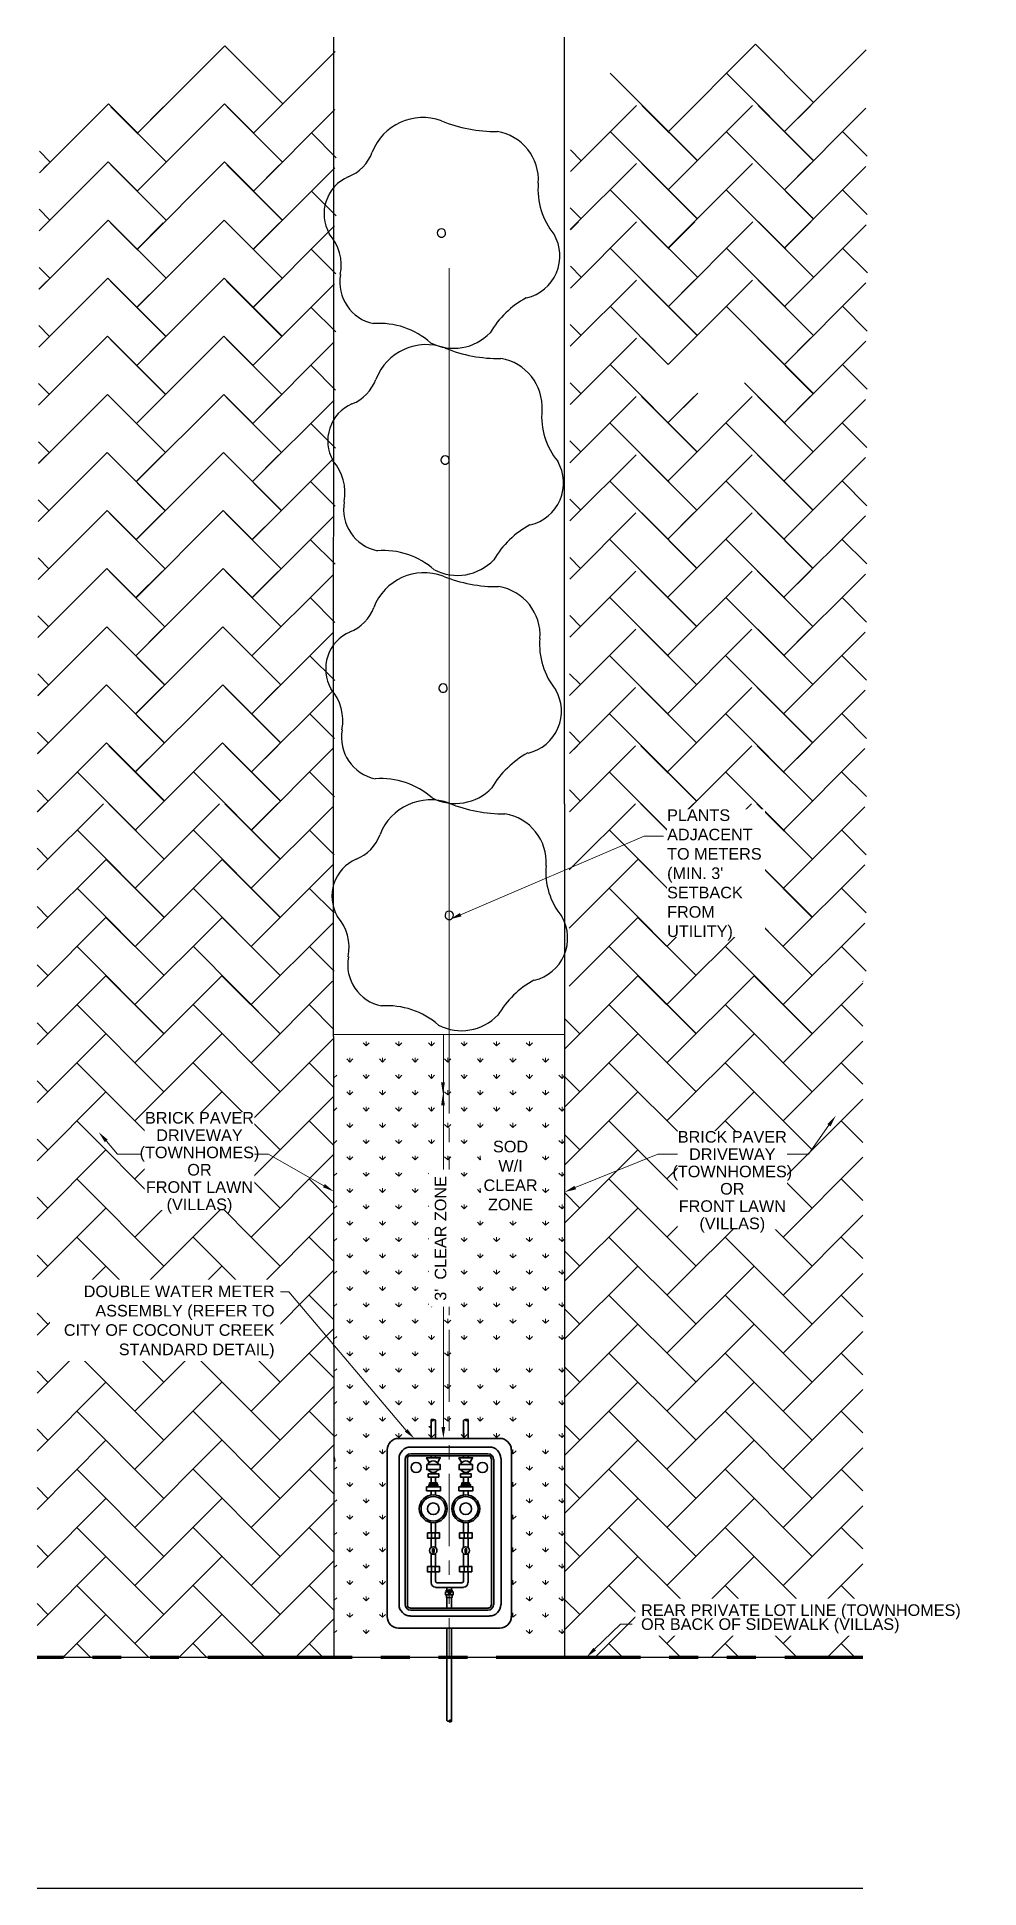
# Model space of a CAD drawing. Header units: feet. Extents: x 919634 to 928945, y 707022 to 708026.
# Drawn here: x 928936.84 to 928945.01, y 708010.3 to 708026.35 of the extents above.
import ezdxf

# ---------------------------------------------------------------- set-up
doc = ezdxf.new("R2010")
doc.units = ezdxf.units.FT
doc.header["$LTSCALE"] = 20
doc.header["$MEASUREMENT"] = 0
for name, color, linetype in [('LK-SHRB-035M', 4, 'Continuous'), ('LK-SHRB-TRNK', 3, 'Continuous'), ('LP-ANNO-LABL-SHRB', 2, 'Continuous'), ('PDF2_G-ANNO-TTLB', 7, 'Continuous'), ('PDF2_SP-ANNO', 2, 'Continuous'), ('PDF2_SP-ANNO-DIMS', 2, 'Continuous'), ('PDF2_SP-CONCRETE', 253, 'Continuous'), ('PDF2_SP-Lot Lines', 251, 'Continuous'), ('PDF2_SP-Pavement', 7, 'Continuous'), ('PDF2_SP-PAVERS', 254, 'Continuous'), ('PDF2_SP-PROPERTY LINE', 7, 'Continuous'), ('PDF2_SP-WATER METER-PARTS', 7, 'Continuous'), ('PDF2_Text', 6, 'Continuous')]:
    doc.layers.add(name, color=color, linetype=linetype)
doc.layers.add('PDF2_SP-GRASS', color=7, linetype='Continuous', true_color=0xadadad)
doc.styles.add('PDF ArialMT', font='arial.ttf')

# ---------------------------------------------------------------- blocks, each defined once
blk = doc.blocks.new('shrub')
at = {"layer": 'LK-SHRB-035M'}
for centre, major_axis, start_param, end_param in [((1678.697, 32.831), (0.331, 0.331), 0.430403, 1.991659), ((1679.329, 34.427), (0.883, 0.883), 3.542119, 3.937306), ((1679.275, 32.758), (0.301, 0.301), 5.429875, 6.91021), ((1677.914, 33.129), (-0.262, 0.262), 2.740099, 3.565473), ((1678.192, 32.465), (0.247, 0.247), 1.195708, 2.872819), ((1680.309, 32.676), (0.433, 0.433), 2.269371, 3.043083), ((1677.583, 32.019), (-0.289, 0.289), 3.727628, 4.658085), ((1679.513, 32.1), (0.264, 0.264), 4.158598, 6.024641), ((1678.346, 31.872), (-0.259, 0.259), 0.604646, 2.155657), ((1679.998, 31.009), (0.589, 0.589), 1.291771, 1.82069), ((1678.323, 30.846), (-0.473, 0.473), -1.509164, -0.709626), ((1678.966, 31.736), (0.309, 0.309), 3.453327, 4.735111)]:
    blk.add_ellipse(centre, major_axis=major_axis, ratio=1, start_param=start_param, end_param=end_param, dxfattribs=at)
at = {"layer": 'LK-SHRB-TRNK'}
for start_param, end_param in [(3.926991, 7.068583), (0.785398, 3.926991)]:
    blk.add_ellipse((1678.86, 32.299), major_axis=(-0.0257, 0.0257), ratio=1, start_param=start_param, end_param=end_param, dxfattribs=at)

msp = doc.modelspace()

# ---------------------------------------------------------------- hatches: boundary and pattern name
at = {"layer": 'PDF2_SP-ANNO-DIMS', "transparency": 33554559}
h = msp.add_hatch(color=256, dxfattribs=at)
h.paths.add_polyline_path([(928940.379, 708017.285), (928940.346, 708017.285), (928940.362, 708017.185)])
h.paths.add_polyline_path([(928940.346, 708017.085), (928940.379, 708017.085), (928940.362, 708017.185)])
msp.add_hatch(color=256, dxfattribs=at).paths.add_polyline_path([(928940.382, 708014.299), (928940.349, 708014.299), (928940.366, 708014.199)])

# ---------------------------------------------------------------- linework, layer by layer
at = {"layer": 'PDF2_G-ANNO-TTLB', "lineweight": 0}
msp.add_lwpolyline([(928944.003, 708018.163), (928943.998, 708018.158), (928944.003, 708018.163)], close=True, dxfattribs=at)
at = {"layer": 'PDF2_SP-ANNO', "lineweight": 13}
for points in [[(928940.515, 708018.738), (928942.107, 708019.418), (928942.274, 708019.418)], [(928943.708, 708016.914), (928943.531, 708016.663), (928943.334, 708016.663)], [(928937.446, 708016.776), (928937.542, 708016.663), (928937.741, 708016.663)], [(928939.331, 708016.389), (928938.851, 708016.663), (928938.652, 708016.663)], [(928941.509, 708016.373), (928942.224, 708016.663), (928942.421, 708016.663)], [(928940.042, 708014.269), (928939.027, 708015.47), (928938.927, 708015.47)], [(928941.677, 708012.373), (928941.901, 708012.589), (928942.001, 708012.589)]]:
    msp.add_lwpolyline(points, dxfattribs=at)
at = {"layer": 'PDF2_SP-ANNO', "transparency": 33554559}
for points in [[(928940.522, 708018.723), (928940.424, 708018.699), (928940.509, 708018.753)], [(928943.694, 708016.923), (928943.766, 708016.994), (928943.721, 708016.904)], [(928937.432, 708016.766), (928937.379, 708016.853), (928937.457, 708016.788)], [(928939.339, 708016.404), (928939.417, 708016.339), (928939.322, 708016.376)], [(928941.516, 708016.358), (928941.417, 708016.334), (928941.502, 708016.388)], [(928940.054, 708014.281), (928940.114, 708014.199), (928940.031, 708014.258)], [(928941.689, 708012.361), (928941.606, 708012.303), (928941.666, 708012.384)]]:
    msp.add_solid(points, dxfattribs=at)
at = {"layer": 'PDF2_SP-ANNO-DIMS', "color": 2, "lineweight": 13}
for points in [[(928940.366, 708014.299), (928940.366, 708017.699)], [(928940.956, 708013.446), (928940.956, 708013.436)], [(928941.417, 708013.446), (928941.417, 708013.436)]]:
    msp.add_lwpolyline(points, dxfattribs=at)
at = {"layer": 'PDF2_SP-CONCRETE', "color": 6, "lineweight": 13}
msp.add_lwpolyline([(928939.417, 708017.699), (928941.417, 708017.699)], dxfattribs=at)
at = {"layer": 'PDF2_SP-CONCRETE', "lineweight": 13}
for points in [[(928939.417, 708014.366), (928939.421, 708014.366), (928939.417, 708014.356)], [(928940.259, 708014.289), (928940.241, 708014.303), (928940.259, 708014.309)], [(928939.417, 708014.033), (928939.422, 708014.039), (928939.429, 708014.003), (928939.417, 708014.003)]]:
    msp.add_lwpolyline(points, dxfattribs=at)
at = {"layer": 'PDF2_SP-GRASS', "lineweight": 18}
for points in [[(928939.697, 708017.603), (928939.671, 708017.629)], [(928939.722, 708017.629), (928939.697, 708017.603), (928939.697, 708017.639)], [(928939.979, 708017.603), (928939.952, 708017.629)], [(928940.006, 708017.629), (928939.979, 708017.603), (928939.979, 708017.639)], [(928940.262, 708017.603), (928940.236, 708017.629)], [(928940.289, 708017.629), (928940.262, 708017.603), (928940.262, 708017.639)], [(928940.546, 708017.603), (928940.519, 708017.629)], [(928940.572, 708017.629), (928940.546, 708017.603), (928940.546, 708017.639)], [(928940.827, 708017.603), (928940.801, 708017.629)], [(928940.854, 708017.629), (928940.827, 708017.603), (928940.827, 708017.639)], [(928941.111, 708017.603), (928941.084, 708017.629)], [(928941.137, 708017.629), (928941.111, 708017.603), (928941.111, 708017.639)], [(928939.556, 708017.461), (928939.529, 708017.488)], [(928939.582, 708017.488), (928939.556, 708017.461), (928939.556, 708017.498)], [(928939.837, 708017.461), (928939.812, 708017.488)], [(928939.864, 708017.488), (928939.837, 708017.461), (928939.837, 708017.498)], [(928940.121, 708017.461), (928940.094, 708017.488)], [(928940.147, 708017.488), (928940.121, 708017.461), (928940.121, 708017.498)], [(928940.404, 708017.461), (928940.377, 708017.488)], [(928940.431, 708017.488), (928940.404, 708017.461), (928940.404, 708017.498)], [(928940.686, 708017.461), (928940.661, 708017.488)], [(928940.712, 708017.488), (928940.686, 708017.461), (928940.686, 708017.498)], [(928940.969, 708017.461), (928940.942, 708017.488)], [(928940.996, 708017.488), (928940.969, 708017.461), (928940.969, 708017.498)], [(928941.252, 708017.461), (928941.226, 708017.488)], [(928941.279, 708017.488), (928941.252, 708017.461), (928941.252, 708017.498)], [(928939.417, 708017.323), (928939.441, 708017.346)], [(928939.697, 708017.319), (928939.671, 708017.346)], [(928939.722, 708017.346), (928939.697, 708017.319), (928939.697, 708017.356)], [(928939.979, 708017.319), (928939.952, 708017.346)], [(928940.006, 708017.346), (928939.979, 708017.319), (928939.979, 708017.356)], [(928940.262, 708017.319), (928940.236, 708017.346)], [(928940.289, 708017.346), (928940.262, 708017.319), (928940.262, 708017.356)], [(928940.546, 708017.319), (928940.519, 708017.346)], [(928940.572, 708017.346), (928940.546, 708017.319), (928940.546, 708017.356)], [(928940.827, 708017.319), (928940.801, 708017.346)], [(928940.854, 708017.346), (928940.827, 708017.319), (928940.827, 708017.356)], [(928941.111, 708017.319), (928941.084, 708017.346)], [(928941.137, 708017.346), (928941.111, 708017.319), (928941.111, 708017.356)], [(928941.394, 708017.319), (928941.367, 708017.346)], [(928941.417, 708017.343), (928941.394, 708017.319), (928941.394, 708017.356)], [(928939.417, 708017.039), (928939.441, 708017.063)], [(928939.556, 708017.178), (928939.529, 708017.204)], [(928939.582, 708017.204), (928939.556, 708017.178), (928939.556, 708017.216)], [(928939.697, 708017.036), (928939.671, 708017.063)], [(928939.722, 708017.063), (928939.697, 708017.036), (928939.697, 708017.074)], [(928939.837, 708017.178), (928939.812, 708017.204)], [(928939.864, 708017.204), (928939.837, 708017.178), (928939.837, 708017.216)], [(928939.979, 708017.036), (928939.952, 708017.063)], [(928940.006, 708017.063), (928939.979, 708017.036), (928939.979, 708017.074)], [(928940.121, 708017.178), (928940.094, 708017.204)], [(928940.147, 708017.204), (928940.121, 708017.178), (928940.121, 708017.216)], [(928940.262, 708017.036), (928940.236, 708017.063)], [(928940.289, 708017.063), (928940.262, 708017.036), (928940.262, 708017.074)], [(928940.404, 708017.178), (928940.377, 708017.204)], [(928940.431, 708017.204), (928940.404, 708017.178), (928940.404, 708017.216)], [(928940.546, 708017.036), (928940.519, 708017.063)], [(928940.572, 708017.063), (928940.546, 708017.036), (928940.546, 708017.074)], [(928940.686, 708017.178), (928940.661, 708017.204)], [(928940.712, 708017.204), (928940.686, 708017.178), (928940.686, 708017.216)], [(928940.827, 708017.036), (928940.801, 708017.063)], [(928940.854, 708017.063), (928940.827, 708017.036), (928940.827, 708017.074)], [(928940.969, 708017.178), (928940.942, 708017.204)], [(928940.996, 708017.204), (928940.969, 708017.178), (928940.969, 708017.216)], [(928941.111, 708017.036), (928941.084, 708017.063)], [(928941.137, 708017.063), (928941.111, 708017.036), (928941.111, 708017.074)], [(928941.252, 708017.178), (928941.226, 708017.204)], [(928941.279, 708017.204), (928941.252, 708017.178), (928941.252, 708017.216)], [(928941.394, 708017.036), (928941.367, 708017.063)], [(928941.417, 708017.059), (928941.394, 708017.036), (928941.394, 708017.074)], [(928939.556, 708016.894), (928939.529, 708016.921)], [(928939.582, 708016.921), (928939.556, 708016.894), (928939.556, 708016.933)], [(928939.837, 708016.894), (928939.812, 708016.921)], [(928939.864, 708016.921), (928939.837, 708016.894), (928939.837, 708016.933)], [(928940.121, 708016.894), (928940.094, 708016.921)], [(928940.147, 708016.921), (928940.121, 708016.894), (928940.121, 708016.933)], [(928940.404, 708016.894), (928940.377, 708016.921)], [(928940.431, 708016.921), (928940.404, 708016.894), (928940.404, 708016.933)], [(928940.686, 708016.894), (928940.661, 708016.921)], [(928940.712, 708016.921), (928940.686, 708016.894), (928940.686, 708016.933)], [(928940.969, 708016.894), (928940.942, 708016.921)], [(928940.996, 708016.921), (928940.969, 708016.894), (928940.969, 708016.933)], [(928941.252, 708016.894), (928941.226, 708016.921)], [(928941.279, 708016.921), (928941.252, 708016.894), (928941.252, 708016.933)], [(928939.417, 708016.756), (928939.441, 708016.781)], [(928939.697, 708016.754), (928939.671, 708016.781)], [(928939.722, 708016.781), (928939.697, 708016.754), (928939.697, 708016.791)], [(928939.979, 708016.754), (928939.952, 708016.781)], [(928940.006, 708016.781), (928939.979, 708016.754), (928939.979, 708016.791)], [(928940.262, 708016.754), (928940.236, 708016.781)], [(928940.289, 708016.781), (928940.262, 708016.754), (928940.262, 708016.791)], [(928940.546, 708016.754), (928940.519, 708016.781)], [(928940.572, 708016.781), (928940.546, 708016.754), (928940.546, 708016.791)], [(928940.827, 708016.754), (928940.801, 708016.781)], [(928940.854, 708016.781), (928940.827, 708016.754), (928940.827, 708016.791)], [(928941.111, 708016.754), (928941.084, 708016.781)], [(928941.137, 708016.781), (928941.111, 708016.754), (928941.111, 708016.791)], [(928941.394, 708016.754), (928941.367, 708016.781)], [(928941.417, 708016.776), (928941.394, 708016.754), (928941.394, 708016.791)], [(928939.556, 708016.613), (928939.529, 708016.639)], [(928939.582, 708016.639), (928939.556, 708016.613), (928939.556, 708016.649)], [(928939.837, 708016.613), (928939.812, 708016.639)], [(928939.864, 708016.639), (928939.837, 708016.613), (928939.837, 708016.649)], [(928940.121, 708016.613), (928940.094, 708016.639)], [(928940.147, 708016.639), (928940.121, 708016.613), (928940.121, 708016.649)], [(928940.404, 708016.613), (928940.377, 708016.639)], [(928940.431, 708016.639), (928940.404, 708016.613), (928940.404, 708016.649)], [(928940.686, 708016.613), (928940.661, 708016.639)], [(928940.712, 708016.639), (928940.686, 708016.613), (928940.686, 708016.649)], [(928940.969, 708016.613), (928940.942, 708016.639)], [(928940.996, 708016.639), (928940.969, 708016.613), (928940.969, 708016.649)], [(928941.252, 708016.613), (928941.226, 708016.639)], [(928941.279, 708016.639), (928941.252, 708016.613), (928941.252, 708016.649)], [(928939.417, 708016.474), (928939.441, 708016.498)], [(928939.697, 708016.471), (928939.671, 708016.498)], [(928939.722, 708016.498), (928939.697, 708016.471), (928939.697, 708016.508)], [(928939.979, 708016.471), (928939.952, 708016.498)], [(928940.006, 708016.498), (928939.979, 708016.471), (928939.979, 708016.508)], [(928940.262, 708016.471), (928940.236, 708016.498)], [(928940.289, 708016.498), (928940.262, 708016.471), (928940.262, 708016.508)], [(928940.546, 708016.471), (928940.519, 708016.498)], [(928940.572, 708016.498), (928940.546, 708016.471), (928940.546, 708016.508)], [(928940.827, 708016.471), (928940.801, 708016.498)], [(928940.854, 708016.498), (928940.827, 708016.471), (928940.827, 708016.508)], [(928941.111, 708016.471), (928941.084, 708016.498)], [(928941.137, 708016.498), (928941.111, 708016.471), (928941.111, 708016.508)], [(928941.394, 708016.471), (928941.367, 708016.498)], [(928941.417, 708016.494), (928941.394, 708016.471), (928941.394, 708016.508)], [(928939.556, 708016.329), (928939.529, 708016.356)], [(928939.582, 708016.356), (928939.556, 708016.329), (928939.556, 708016.368)], [(928939.837, 708016.329), (928939.812, 708016.356)], [(928939.864, 708016.356), (928939.837, 708016.329), (928939.837, 708016.368)], [(928940.121, 708016.329), (928940.094, 708016.356)], [(928940.147, 708016.356), (928940.121, 708016.329), (928940.121, 708016.368)], [(928940.404, 708016.329), (928940.377, 708016.356)], [(928940.431, 708016.356), (928940.404, 708016.329), (928940.404, 708016.368)], [(928940.686, 708016.329), (928940.661, 708016.356)], [(928940.712, 708016.356), (928940.686, 708016.329), (928940.686, 708016.368)], [(928940.969, 708016.329), (928940.942, 708016.356)], [(928940.996, 708016.356), (928940.969, 708016.329), (928940.969, 708016.368)], [(928941.252, 708016.329), (928941.226, 708016.356)], [(928941.279, 708016.356), (928941.252, 708016.329), (928941.252, 708016.368)], [(928939.417, 708016.191), (928939.441, 708016.214)], [(928939.697, 708016.188), (928939.671, 708016.214)], [(928939.722, 708016.214), (928939.697, 708016.188), (928939.697, 708016.226)], [(928939.979, 708016.188), (928939.952, 708016.214)], [(928940.006, 708016.214), (928939.979, 708016.188), (928939.979, 708016.226)], [(928940.262, 708016.188), (928940.236, 708016.214)], [(928940.289, 708016.214), (928940.262, 708016.188), (928940.262, 708016.226)], [(928940.546, 708016.188), (928940.519, 708016.214)], [(928940.572, 708016.214), (928940.546, 708016.188), (928940.546, 708016.226)], [(928940.827, 708016.188), (928940.801, 708016.214)], [(928940.854, 708016.214), (928940.827, 708016.188), (928940.827, 708016.226)], [(928941.111, 708016.188), (928941.084, 708016.214)], [(928941.137, 708016.214), (928941.111, 708016.188), (928941.111, 708016.226)], [(928941.394, 708016.188), (928941.367, 708016.214)], [(928941.417, 708016.211), (928941.394, 708016.188), (928941.394, 708016.226)], [(928939.556, 708016.046), (928939.529, 708016.073)], [(928939.582, 708016.073), (928939.556, 708016.046), (928939.556, 708016.084)], [(928939.722, 708015.931), (928939.697, 708015.906), (928939.697, 708015.943)], [(928939.837, 708016.046), (928939.812, 708016.073)], [(928939.864, 708016.073), (928939.837, 708016.046), (928939.837, 708016.084)], [(928940.006, 708015.931), (928939.979, 708015.906), (928939.979, 708015.943)], [(928940.121, 708016.046), (928940.094, 708016.073)], [(928940.147, 708016.073), (928940.121, 708016.046), (928940.121, 708016.084)], [(928940.289, 708015.931), (928940.262, 708015.906), (928940.262, 708015.943)], [(928940.404, 708016.046), (928940.377, 708016.073)], [(928940.431, 708016.073), (928940.404, 708016.046), (928940.404, 708016.084)], [(928940.572, 708015.931), (928940.546, 708015.906), (928940.546, 708015.943)], [(928940.686, 708016.046), (928940.661, 708016.073)], [(928940.712, 708016.073), (928940.686, 708016.046), (928940.686, 708016.084)], [(928940.854, 708015.931), (928940.827, 708015.906), (928940.827, 708015.943)], [(928940.969, 708016.046), (928940.942, 708016.073)], [(928940.996, 708016.073), (928940.969, 708016.046), (928940.969, 708016.084)], [(928941.137, 708015.931), (928941.111, 708015.906), (928941.111, 708015.943)], [(928941.252, 708016.046), (928941.226, 708016.073)], [(928941.279, 708016.073), (928941.252, 708016.046), (928941.252, 708016.084)], [(928941.417, 708015.928), (928941.394, 708015.906), (928941.394, 708015.943)], [(928939.417, 708015.908), (928939.441, 708015.931)], [(928939.556, 708015.764), (928939.529, 708015.791)], [(928939.582, 708015.791), (928939.556, 708015.764), (928939.556, 708015.801)], [(928939.697, 708015.906), (928939.671, 708015.931)], [(928939.837, 708015.764), (928939.812, 708015.791)], [(928939.864, 708015.791), (928939.837, 708015.764), (928939.837, 708015.801)], [(928939.979, 708015.906), (928939.952, 708015.931)], [(928940.121, 708015.764), (928940.094, 708015.791)], [(928940.147, 708015.791), (928940.121, 708015.764), (928940.121, 708015.801)], [(928940.262, 708015.906), (928940.236, 708015.931)], [(928940.404, 708015.764), (928940.377, 708015.791)], [(928940.431, 708015.791), (928940.404, 708015.764), (928940.404, 708015.801)], [(928940.546, 708015.906), (928940.519, 708015.931)], [(928940.686, 708015.764), (928940.661, 708015.791)], [(928940.712, 708015.791), (928940.686, 708015.764), (928940.686, 708015.801)], [(928940.827, 708015.906), (928940.801, 708015.931)], [(928940.969, 708015.764), (928940.942, 708015.791)], [(928940.996, 708015.791), (928940.969, 708015.764), (928940.969, 708015.801)], [(928941.111, 708015.906), (928941.084, 708015.931)], [(928941.252, 708015.764), (928941.226, 708015.791)], [(928941.279, 708015.791), (928941.252, 708015.764), (928941.252, 708015.801)], [(928941.394, 708015.906), (928941.367, 708015.931)], [(928939.417, 708015.626), (928939.441, 708015.649)], [(928939.697, 708015.623), (928939.671, 708015.649)], [(928939.722, 708015.649), (928939.697, 708015.623), (928939.697, 708015.659)], [(928939.979, 708015.623), (928939.952, 708015.649)], [(928940.006, 708015.649), (928939.979, 708015.623), (928939.979, 708015.659)], [(928940.262, 708015.623), (928940.236, 708015.649)], [(928940.289, 708015.649), (928940.262, 708015.623), (928940.262, 708015.659)], [(928940.546, 708015.623), (928940.519, 708015.649)], [(928940.572, 708015.649), (928940.546, 708015.623), (928940.546, 708015.659)], [(928940.827, 708015.623), (928940.801, 708015.649)], [(928940.854, 708015.649), (928940.827, 708015.623), (928940.827, 708015.659)], [(928941.111, 708015.623), (928941.084, 708015.649)], [(928941.137, 708015.649), (928941.111, 708015.623), (928941.111, 708015.659)], [(928941.394, 708015.623), (928941.367, 708015.649)], [(928941.417, 708015.646), (928941.394, 708015.623), (928941.394, 708015.659)], [(928939.556, 708015.481), (928939.529, 708015.508)], [(928939.582, 708015.508), (928939.556, 708015.481), (928939.556, 708015.518)], [(928939.837, 708015.481), (928939.812, 708015.508)], [(928939.864, 708015.508), (928939.837, 708015.481), (928939.837, 708015.518)], [(928940.121, 708015.481), (928940.094, 708015.508)], [(928940.147, 708015.508), (928940.121, 708015.481), (928940.121, 708015.518)], [(928940.404, 708015.481), (928940.377, 708015.508)], [(928940.431, 708015.508), (928940.404, 708015.481), (928940.404, 708015.518)], [(928940.686, 708015.481), (928940.661, 708015.508)], [(928940.712, 708015.508), (928940.686, 708015.481), (928940.686, 708015.518)], [(928940.969, 708015.481), (928940.942, 708015.508)], [(928940.996, 708015.508), (928940.969, 708015.481), (928940.969, 708015.518)], [(928941.252, 708015.481), (928941.226, 708015.508)], [(928941.279, 708015.508), (928941.252, 708015.481), (928941.252, 708015.518)], [(928939.417, 708015.343), (928939.441, 708015.366)], [(928939.697, 708015.339), (928939.671, 708015.366)], [(928939.722, 708015.366), (928939.697, 708015.339), (928939.697, 708015.378)], [(928939.979, 708015.339), (928939.952, 708015.366)], [(928940.006, 708015.366), (928939.979, 708015.339), (928939.979, 708015.378)], [(928940.262, 708015.339), (928940.236, 708015.366)], [(928940.289, 708015.366), (928940.262, 708015.339), (928940.262, 708015.378)], [(928940.546, 708015.339), (928940.519, 708015.366)], [(928940.572, 708015.366), (928940.546, 708015.339), (928940.546, 708015.378)], [(928940.827, 708015.339), (928940.801, 708015.366)], [(928940.854, 708015.366), (928940.827, 708015.339), (928940.827, 708015.378)], [(928941.111, 708015.339), (928941.084, 708015.366)], [(928941.137, 708015.366), (928941.111, 708015.339), (928941.111, 708015.378)], [(928941.394, 708015.339), (928941.367, 708015.366)], [(928941.417, 708015.363), (928941.394, 708015.339), (928941.394, 708015.378)], [(928939.556, 708015.198), (928939.529, 708015.224)], [(928939.582, 708015.224), (928939.556, 708015.198), (928939.556, 708015.236)], [(928939.837, 708015.198), (928939.812, 708015.224)], [(928939.864, 708015.224), (928939.837, 708015.198), (928939.837, 708015.236)], [(928940.121, 708015.198), (928940.094, 708015.224)], [(928940.147, 708015.224), (928940.121, 708015.198), (928940.121, 708015.236)], [(928940.404, 708015.198), (928940.377, 708015.224)], [(928940.431, 708015.224), (928940.404, 708015.198), (928940.404, 708015.236)], [(928940.686, 708015.198), (928940.661, 708015.224)], [(928940.712, 708015.224), (928940.686, 708015.198), (928940.686, 708015.236)], [(928940.969, 708015.198), (928940.942, 708015.224)], [(928940.996, 708015.224), (928940.969, 708015.198), (928940.969, 708015.236)], [(928941.252, 708015.198), (928941.226, 708015.224)], [(928941.279, 708015.224), (928941.252, 708015.198), (928941.252, 708015.236)], [(928939.417, 708015.059), (928939.441, 708015.083)], [(928939.697, 708015.056), (928939.671, 708015.083)], [(928939.722, 708015.083), (928939.697, 708015.056), (928939.697, 708015.094)], [(928939.979, 708015.056), (928939.952, 708015.083)], [(928940.006, 708015.083), (928939.979, 708015.056), (928939.979, 708015.094)], [(928940.262, 708015.056), (928940.236, 708015.083)], [(928940.289, 708015.083), (928940.262, 708015.056), (928940.262, 708015.094)], [(928940.546, 708015.056), (928940.519, 708015.083)], [(928940.572, 708015.083), (928940.546, 708015.056), (928940.546, 708015.094)], [(928940.827, 708015.056), (928940.801, 708015.083)], [(928940.854, 708015.083), (928940.827, 708015.056), (928940.827, 708015.094)], [(928941.111, 708015.056), (928941.084, 708015.083)], [(928941.137, 708015.083), (928941.111, 708015.056), (928941.111, 708015.094)], [(928941.394, 708015.056), (928941.367, 708015.083)], [(928941.417, 708015.079), (928941.394, 708015.056), (928941.394, 708015.094)], [(928939.556, 708014.916), (928939.529, 708014.941)], [(928939.582, 708014.941), (928939.556, 708014.916), (928939.556, 708014.953)], [(928939.837, 708014.916), (928939.812, 708014.941)], [(928939.864, 708014.941), (928939.837, 708014.916), (928939.837, 708014.953)], [(928940.121, 708014.916), (928940.094, 708014.941)], [(928940.147, 708014.941), (928940.121, 708014.916), (928940.121, 708014.953)], [(928940.404, 708014.916), (928940.377, 708014.941)], [(928940.431, 708014.941), (928940.404, 708014.916), (928940.404, 708014.953)], [(928939.417, 708014.778), (928939.441, 708014.801)], [(928939.556, 708014.633), (928939.529, 708014.658)], [(928939.582, 708014.658), (928939.556, 708014.633), (928939.556, 708014.669)], [(928939.697, 708014.774), (928939.671, 708014.801)], [(928939.722, 708014.801), (928939.697, 708014.774), (928939.697, 708014.811)], [(928939.837, 708014.633), (928939.812, 708014.658)], [(928939.864, 708014.658), (928939.837, 708014.633), (928939.837, 708014.669)], [(928939.979, 708014.774), (928939.952, 708014.801)], [(928940.006, 708014.801), (928939.979, 708014.774), (928939.979, 708014.811)], [(928940.121, 708014.633), (928940.094, 708014.658)], [(928940.147, 708014.658), (928940.121, 708014.633), (928940.121, 708014.669)], [(928940.262, 708014.774), (928940.236, 708014.801)], [(928940.289, 708014.801), (928940.262, 708014.774), (928940.262, 708014.811)], [(928940.404, 708014.633), (928940.377, 708014.658)], [(928940.431, 708014.658), (928940.404, 708014.633), (928940.404, 708014.669)], [(928940.546, 708014.774), (928940.519, 708014.801)], [(928940.572, 708014.801), (928940.546, 708014.774), (928940.546, 708014.811)], [(928940.686, 708014.633), (928940.661, 708014.658)], [(928940.712, 708014.658), (928940.686, 708014.633), (928940.686, 708014.669)], [(928940.827, 708014.774), (928940.801, 708014.801)], [(928940.854, 708014.801), (928940.827, 708014.774), (928940.827, 708014.811)], [(928940.969, 708014.633), (928940.942, 708014.658)], [(928940.996, 708014.658), (928940.969, 708014.633), (928940.969, 708014.669)], [(928941.111, 708014.774), (928941.084, 708014.801)], [(928941.137, 708014.801), (928941.111, 708014.774), (928941.111, 708014.811)], [(928941.394, 708014.774), (928941.367, 708014.801)], [(928941.417, 708014.798), (928941.394, 708014.774), (928941.394, 708014.811)], [(928939.417, 708014.494), (928939.441, 708014.518)], [(928939.697, 708014.491), (928939.671, 708014.518)], [(928939.722, 708014.518), (928939.697, 708014.491), (928939.697, 708014.528)], [(928939.979, 708014.491), (928939.952, 708014.518)], [(928940.006, 708014.518), (928939.979, 708014.491), (928939.979, 708014.528)], [(928940.262, 708014.491), (928940.236, 708014.518)], [(928940.289, 708014.518), (928940.262, 708014.491), (928940.262, 708014.528)], [(928940.546, 708014.491), (928940.519, 708014.518)], [(928940.572, 708014.518), (928940.546, 708014.491), (928940.546, 708014.528)], [(928940.827, 708014.491), (928940.801, 708014.518)], [(928940.854, 708014.518), (928940.827, 708014.491), (928940.827, 708014.528)], [(928941.111, 708014.491), (928941.084, 708014.518)], [(928941.137, 708014.518), (928941.111, 708014.491), (928941.111, 708014.528)], [(928941.394, 708014.491), (928941.367, 708014.518)], [(928941.417, 708014.514), (928941.394, 708014.491), (928941.394, 708014.528)], [(928939.556, 708014.349), (928939.529, 708014.374)], [(928939.582, 708014.374), (928939.556, 708014.349), (928939.556, 708014.386)], [(928939.837, 708014.349), (928939.812, 708014.374)], [(928939.864, 708014.374), (928939.837, 708014.349), (928939.837, 708014.386)], [(928940.121, 708014.349), (928940.094, 708014.374)], [(928940.147, 708014.374), (928940.121, 708014.349), (928940.121, 708014.386)], [(928940.404, 708014.349), (928940.377, 708014.374)], [(928940.431, 708014.374), (928940.404, 708014.349), (928940.404, 708014.386)], [(928940.686, 708014.349), (928940.661, 708014.374)], [(928940.712, 708014.374), (928940.686, 708014.349), (928940.686, 708014.386)], [(928940.969, 708014.349), (928940.942, 708014.374)], [(928940.996, 708014.374), (928940.969, 708014.349), (928940.969, 708014.386)], [(928939.417, 708014.211), (928939.441, 708014.234)], [(928939.697, 708014.208), (928939.671, 708014.234)], [(928939.722, 708014.234), (928939.697, 708014.208), (928939.697, 708014.244)], [(928939.979, 708014.208), (928939.952, 708014.234)], [(928940.006, 708014.234), (928939.979, 708014.208), (928939.979, 708014.244)], [(928940.262, 708014.208), (928940.236, 708014.234)], [(928940.289, 708014.234), (928940.262, 708014.208), (928940.262, 708014.244)], [(928940.546, 708014.208), (928940.519, 708014.234)], [(928940.572, 708014.234), (928940.546, 708014.208), (928940.546, 708014.244)], [(928940.827, 708014.208), (928940.801, 708014.234)], [(928940.854, 708014.234), (928940.827, 708014.208), (928940.827, 708014.244)], [(928941.111, 708014.208), (928941.084, 708014.234)], [(928941.137, 708014.234), (928941.111, 708014.208), (928941.111, 708014.244)], [(928941.394, 708014.208), (928941.367, 708014.234)], [(928941.417, 708014.231), (928941.394, 708014.208), (928941.394, 708014.244)], [(928939.556, 708014.066), (928939.529, 708014.091)], [(928939.582, 708014.091), (928939.556, 708014.066), (928939.556, 708014.103)], [(928939.837, 708014.066), (928939.812, 708014.091)], [(928939.864, 708014.091), (928939.837, 708014.066), (928939.837, 708014.103)], [(928940.969, 708014.066), (928940.956, 708014.078)], [(928940.996, 708014.091), (928940.969, 708014.066), (928940.969, 708014.103)], [(928941.251, 708014.066), (928941.226, 708014.091)], [(928941.277, 708014.091), (928941.251, 708014.066), (928941.251, 708014.103)], [(928939.417, 708013.928), (928939.441, 708013.951)], [(928939.697, 708013.924), (928939.671, 708013.951)], [(928939.722, 708013.951), (928939.697, 708013.924), (928939.697, 708013.961)], [(928941.111, 708013.924), (928941.084, 708013.951)], [(928941.137, 708013.951), (928941.111, 708013.924), (928941.111, 708013.961)], [(928941.394, 708013.924), (928941.367, 708013.951)], [(928941.417, 708013.948), (928941.394, 708013.924), (928941.394, 708013.961)], [(928939.556, 708013.783), (928939.529, 708013.808)], [(928939.582, 708013.808), (928939.556, 708013.783), (928939.556, 708013.819)], [(928939.837, 708013.783), (928939.812, 708013.808)], [(928939.864, 708013.808), (928939.837, 708013.783), (928939.837, 708013.819)], [(928940.969, 708013.783), (928940.956, 708013.795)], [(928940.996, 708013.808), (928940.969, 708013.783), (928940.969, 708013.819)], [(928941.251, 708013.783), (928941.226, 708013.808)], [(928941.277, 708013.808), (928941.251, 708013.783), (928941.251, 708013.819)], [(928939.417, 708013.644), (928939.441, 708013.668)], [(928939.582, 708013.524), (928939.556, 708013.499), (928939.556, 708013.536)], [(928939.697, 708013.641), (928939.671, 708013.668)], [(928939.722, 708013.668), (928939.697, 708013.641), (928939.697, 708013.678)], [(928939.864, 708013.524), (928939.837, 708013.499), (928939.837, 708013.536)], [(928940.996, 708013.524), (928940.969, 708013.499), (928940.969, 708013.536)], [(928941.111, 708013.641), (928941.084, 708013.668)], [(928941.137, 708013.668), (928941.111, 708013.641), (928941.111, 708013.678)], [(928941.277, 708013.524), (928941.251, 708013.499), (928941.251, 708013.536)], [(928941.394, 708013.641), (928941.367, 708013.668)], [(928941.417, 708013.664), (928941.394, 708013.641), (928941.394, 708013.678)], [(928939.417, 708013.361), (928939.441, 708013.384)], [(928939.556, 708013.499), (928939.529, 708013.524)], [(928939.697, 708013.358), (928939.671, 708013.384)], [(928939.722, 708013.384), (928939.697, 708013.358), (928939.697, 708013.394)], [(928939.837, 708013.499), (928939.812, 708013.524)], [(928940.969, 708013.499), (928940.956, 708013.512)], [(928941.111, 708013.358), (928941.084, 708013.384)], [(928941.137, 708013.384), (928941.111, 708013.358), (928941.111, 708013.394)], [(928941.251, 708013.499), (928941.226, 708013.524)], [(928941.394, 708013.358), (928941.367, 708013.384)], [(928941.417, 708013.381), (928941.394, 708013.358), (928941.394, 708013.394)], [(928939.556, 708013.216), (928939.529, 708013.241)], [(928939.582, 708013.241), (928939.556, 708013.216), (928939.556, 708013.253)], [(928939.837, 708013.216), (928939.812, 708013.241)], [(928939.864, 708013.241), (928939.837, 708013.216), (928939.837, 708013.253)], [(928940.969, 708013.216), (928940.956, 708013.228)], [(928940.996, 708013.241), (928940.969, 708013.216), (928940.969, 708013.253)], [(928941.251, 708013.216), (928941.226, 708013.241)], [(928941.277, 708013.241), (928941.251, 708013.216), (928941.251, 708013.253)], [(928939.417, 708013.078), (928939.441, 708013.101)], [(928939.697, 708013.074), (928939.671, 708013.101)], [(928939.722, 708013.101), (928939.697, 708013.074), (928939.697, 708013.111)], [(928941.111, 708013.074), (928941.084, 708013.101)], [(928941.137, 708013.101), (928941.111, 708013.074), (928941.111, 708013.111)], [(928941.394, 708013.074), (928941.367, 708013.101)], [(928941.417, 708013.098), (928941.394, 708013.074), (928941.394, 708013.111)], [(928939.556, 708012.933), (928939.529, 708012.958)], [(928939.582, 708012.958), (928939.556, 708012.933), (928939.556, 708012.969)], [(928939.837, 708012.933), (928939.812, 708012.958)], [(928939.864, 708012.958), (928939.837, 708012.933), (928939.837, 708012.969)], [(928940.969, 708012.933), (928940.956, 708012.945)], [(928940.996, 708012.958), (928940.969, 708012.933), (928940.969, 708012.969)], [(928941.251, 708012.933), (928941.226, 708012.958)], [(928941.277, 708012.958), (928941.251, 708012.933), (928941.251, 708012.969)], [(928939.417, 708012.794), (928939.441, 708012.818)], [(928939.697, 708012.791), (928939.671, 708012.818)], [(928939.722, 708012.818), (928939.697, 708012.791), (928939.697, 708012.828)], [(928941.111, 708012.791), (928941.084, 708012.818)], [(928941.137, 708012.818), (928941.111, 708012.791), (928941.111, 708012.828)], [(928941.394, 708012.791), (928941.367, 708012.818)], [(928941.417, 708012.814), (928941.394, 708012.791), (928941.394, 708012.828)], [(928939.556, 708012.649), (928939.529, 708012.674)], [(928939.582, 708012.674), (928939.556, 708012.649), (928939.556, 708012.686)], [(928939.837, 708012.649), (928939.812, 708012.674)], [(928939.864, 708012.674), (928939.837, 708012.649), (928939.837, 708012.686)], [(928940.969, 708012.649), (928940.956, 708012.662)], [(928940.996, 708012.674), (928940.969, 708012.649), (928940.969, 708012.686)], [(928941.251, 708012.649), (928941.226, 708012.674)], [(928941.277, 708012.674), (928941.251, 708012.649), (928941.251, 708012.686)], [(928939.417, 708012.511), (928939.441, 708012.534)], [(928939.697, 708012.508), (928939.671, 708012.534)], [(928939.722, 708012.534), (928939.697, 708012.508), (928939.697, 708012.544)], [(928941.111, 708012.508), (928941.084, 708012.534)], [(928941.137, 708012.534), (928941.111, 708012.508), (928941.111, 708012.544)], [(928941.394, 708012.508), (928941.367, 708012.534)], [(928941.417, 708012.531), (928941.394, 708012.508), (928941.394, 708012.544)]]:
    msp.add_lwpolyline(points, dxfattribs=at)
at = {"layer": 'PDF2_SP-Lot Lines', "lineweight": 13}
for points in [[(928940.417, 708024.341), (928940.417, 708017.016)], [(928940.417, 708016.891), (928940.417, 708016.766)], [(928940.417, 708016.641), (928940.417, 708016.516)], [(928940.417, 708016.391), (928940.417, 708015.766)], [(928940.417, 708015.641), (928940.417, 708015.516)], [(928940.417, 708015.391), (928940.417, 708015.266)], [(928940.417, 708015.141), (928940.417, 708014.516)], [(928940.417, 708014.391), (928940.417, 708014.266)], [(928940.417, 708014.141), (928940.417, 708014.016)], [(928940.417, 708013.891), (928940.417, 708013.266)], [(928940.417, 708013.141), (928940.417, 708013.016)], [(928940.417, 708012.891), (928940.417, 708012.766)], [(928940.417, 708012.641), (928940.417, 708012.303)]]:
    msp.add_lwpolyline(points, dxfattribs=at)
at = {"layer": 'PDF2_SP-Pavement', "lineweight": 25}
for points in [[(928939.414, 708017.682), (928939.417, 708026.345)], [(928941.417, 708019.699), (928941.417, 708026.345)]]:
    msp.add_lwpolyline(points, dxfattribs=at)
at = {"layer": 'PDF2_SP-Pavement', "color": 6, "lineweight": 25}
for points in [[(928941.417, 708019.699), (928941.417, 708012.303)], [(928939.414, 708017.682), (928939.417, 708012.303)], [(928936.844, 708012.303), (928944.001, 708012.303)], [(928936.844, 708010.302), (928944.001, 708010.302)]]:
    msp.add_lwpolyline(points, dxfattribs=at)
at = {"layer": 'PDF2_SP-PAVERS', "lineweight": 18}
for points in [[(928937.715, 708025.512), (928938.471, 708026.269), (928938.974, 708025.765)], [(928938.721, 708025.512), (928939.428, 708026.219)], [(928942.316, 708025.526), (928943.072, 708026.282), (928943.575, 708025.778)], [(928943.322, 708025.526), (928944.029, 708026.233)], [(928942.567, 708025.274), (928941.812, 708026.031)], [(928943.574, 708025.274), (928942.819, 708026.031)], [(928936.865, 708025.167), (928937.463, 708025.765), (928937.966, 708025.261)], [(928937.485, 708025.74), (928937.965, 708025.261)], [(928937.713, 708025.009), (928938.469, 708025.765), (928938.972, 708025.261)], [(928937.714, 708025.513), (928937.941, 708025.74)], [(928938.492, 708025.74), (928938.971, 708025.261)], [(928938.721, 708025.513), (928938.948, 708025.74)], [(928941.467, 708025.18), (928942.04, 708025.753)], [(928942.087, 708025.753), (928942.567, 708025.273)], [(928942.567, 708025.274), (928942.089, 708025.753)], [(928942.315, 708025.022), (928943.046, 708025.753)], [(928942.316, 708025.526), (928942.543, 708025.753)], [(928943.093, 708025.753), (928943.573, 708025.273)], [(928943.574, 708025.274), (928943.096, 708025.753)], [(928943.322, 708025.526), (928943.55, 708025.753)], [(928943.322, 708025.022), (928944.028, 708025.728)], [(928938.72, 708025.009), (928939.426, 708025.716)], [(928939.438, 708025.299), (928939.223, 708025.514)], [(928942.567, 708024.77), (928941.812, 708025.527)], [(928943.573, 708024.77), (928942.818, 708025.527)], [(928944.04, 708025.312), (928943.825, 708025.527)], [(928936.863, 708024.664), (928937.461, 708025.262), (928937.964, 708024.758)], [(928936.958, 708025.261), (928936.865, 708025.356)], [(928937.711, 708024.505), (928938.468, 708025.262), (928938.971, 708024.758)], [(928941.466, 708024.676), (928942.039, 708025.249)], [(928941.56, 708025.273), (928941.467, 708025.368)], [(928941.467, 708025.18), (928941.536, 708025.249)], [(928942.086, 708025.249), (928942.566, 708024.769)], [(928942.567, 708024.77), (928942.089, 708025.249)], [(928942.314, 708024.517), (928943.046, 708025.249)], [(928942.315, 708025.022), (928942.542, 708025.249)], [(928943.093, 708025.249), (928943.572, 708024.769)], [(928943.573, 708024.77), (928943.095, 708025.249)], [(928943.322, 708025.022), (928943.549, 708025.249)], [(928936.864, 708025.168), (928936.933, 708025.237)], [(928937.483, 708025.237), (928937.963, 708024.757)], [(928937.712, 708025.01), (928937.94, 708025.237)], [(928938.49, 708025.237), (928938.97, 708024.757)], [(928938.718, 708024.505), (928939.425, 708025.212)], [(928938.719, 708025.01), (928938.946, 708025.237)], [(928943.321, 708024.517), (928944.027, 708025.224)], [(928939.437, 708024.795), (928939.222, 708025.01)], [(928942.566, 708024.266), (928941.811, 708025.022)], [(928943.572, 708024.266), (928942.817, 708025.022)], [(928944.039, 708024.807), (928943.824, 708025.022)], [(928936.862, 708024.16), (928937.46, 708024.758), (928937.962, 708024.255)], [(928936.956, 708024.757), (928936.863, 708024.852)], [(928937.71, 708024.002), (928938.466, 708024.758), (928938.969, 708024.255)], [(928941.559, 708024.769), (928941.466, 708024.864)], [(928936.862, 708024.665), (928936.931, 708024.734)], [(928937.482, 708024.734), (928937.962, 708024.254)], [(928937.711, 708024.506), (928937.938, 708024.734)], [(928938.488, 708024.734), (928938.968, 708024.254)], [(928938.717, 708024.506), (928938.945, 708024.734)], [(928938.717, 708024.002), (928939.423, 708024.709)], [(928941.467, 708024.169), (928942.04, 708024.743)], [(928941.468, 708024.674), (928941.537, 708024.743)], [(928942.087, 708024.743), (928942.567, 708024.263)], [(928942.568, 708024.264), (928942.09, 708024.743)], [(928942.316, 708024.011), (928943.047, 708024.743)], [(928942.316, 708024.515), (928942.544, 708024.743)], [(928943.094, 708024.743), (928943.574, 708024.263)], [(928943.575, 708024.264), (928943.097, 708024.743)], [(928943.322, 708024.011), (928944.029, 708024.718)], [(928943.323, 708024.515), (928943.55, 708024.743)], [(928939.435, 708024.292), (928939.22, 708024.507)], [(928942.567, 708023.759), (928941.812, 708024.516)], [(928943.574, 708023.759), (928942.819, 708024.516)], [(928944.041, 708024.301), (928943.826, 708024.516)], [(928936.955, 708024.254), (928936.862, 708024.349)], [(928941.56, 708024.263), (928941.467, 708024.358)], [(928936.86, 708023.657), (928937.458, 708024.255), (928937.961, 708023.751)], [(928936.861, 708024.161), (928936.93, 708024.23)], [(928937.48, 708024.23), (928937.96, 708023.75)], [(928937.708, 708023.499), (928938.465, 708024.255), (928938.968, 708023.751)], [(928937.709, 708024.003), (928937.936, 708024.23)], [(928938.487, 708024.23), (928938.967, 708023.75)], [(928938.715, 708023.499), (928939.422, 708024.205)], [(928938.716, 708024.003), (928938.943, 708024.23)], [(928941.466, 708023.665), (928942.039, 708024.238)], [(928941.467, 708024.169), (928941.536, 708024.238)], [(928942.087, 708024.238), (928942.566, 708023.759)], [(928942.567, 708023.759), (928942.089, 708024.238)], [(928942.315, 708023.507), (928943.046, 708024.238)], [(928942.316, 708024.011), (928942.543, 708024.238)], [(928943.093, 708024.238), (928943.573, 708023.759)], [(928943.574, 708023.759), (928943.096, 708024.238)], [(928943.321, 708023.507), (928944.028, 708024.214)], [(928943.322, 708024.011), (928943.55, 708024.238)], [(928939.433, 708023.789), (928939.218, 708024.004)], [(928942.315, 708023.507), (928941.811, 708024.012)], [(928943.573, 708023.255), (928942.818, 708024.012)], [(928944.04, 708023.797), (928943.825, 708024.012)], [(928936.953, 708023.75), (928936.86, 708023.845)], [(928941.56, 708023.759), (928941.466, 708023.854)], [(928936.858, 708023.154), (928937.456, 708023.752), (928937.959, 708023.248)], [(928936.859, 708023.658), (928936.928, 708023.727)], [(928937.479, 708023.727), (928937.958, 708023.247)], [(928937.707, 708022.995), (928938.463, 708023.752), (928938.966, 708023.248)], [(928937.708, 708023.499), (928937.935, 708023.727)], [(928938.485, 708023.727), (928938.965, 708023.247)], [(928938.713, 708022.995), (928939.42, 708023.702)], [(928938.714, 708023.499), (928938.942, 708023.727)], [(928941.465, 708023.161), (928942.039, 708023.734)], [(928941.466, 708023.665), (928941.535, 708023.734)], [(928942.086, 708023.734), (928942.315, 708023.507)], [(928942.315, 708023.507), (928942.088, 708023.734)], [(928942.315, 708023.507), (928942.542, 708023.734)], [(928943.092, 708023.734), (928943.572, 708023.254)], [(928943.573, 708023.255), (928943.095, 708023.734)], [(928943.321, 708023.507), (928943.549, 708023.734)], [(928943.321, 708023.003), (928944.027, 708023.709)], [(928939.432, 708023.285), (928939.217, 708023.5)], [(928942.566, 708022.751), (928941.811, 708023.508)], [(928944.039, 708023.293), (928943.824, 708023.508)], [(928936.952, 708023.247), (928936.858, 708023.342)], [(928941.559, 708023.254), (928941.465, 708023.349)], [(928943.572, 708022.751), (928942.976, 708023.348)], [(928936.857, 708022.65), (928937.455, 708023.248), (928937.958, 708022.744)], [(928936.858, 708023.154), (928936.927, 708023.223)], [(928937.477, 708023.223), (928937.957, 708022.743)], [(928937.705, 708022.492), (928938.462, 708023.248), (928938.964, 708022.744)], [(928937.706, 708022.996), (928937.933, 708023.223)], [(928938.484, 708023.223), (928938.963, 708022.743)], [(928938.712, 708022.492), (928939.419, 708023.198)], [(928938.713, 708022.996), (928938.94, 708023.223)], [(928941.463, 708022.655), (928942.036, 708023.229)], [(928941.464, 708023.16), (928941.533, 708023.229)], [(928942.083, 708023.229), (928942.563, 708022.749)], [(928942.564, 708022.75), (928942.086, 708023.229)], [(928942.312, 708022.497), (928943.043, 708023.229)], [(928942.312, 708023.001), (928942.54, 708023.229)], [(928942.314, 708023.003), (928942.57, 708023.258)], [(928943.09, 708023.229), (928943.57, 708022.749)], [(928943.571, 708022.75), (928943.093, 708023.229)], [(928943.318, 708022.497), (928944.025, 708023.204)], [(928943.319, 708023.001), (928943.546, 708023.229)], [(928939.43, 708022.782), (928939.215, 708022.997)], [(928942.563, 708022.245), (928941.808, 708023.002)], [(928943.57, 708022.245), (928942.815, 708023.002)], [(928944.037, 708022.787), (928943.822, 708023.002)], [(928936.95, 708022.743), (928936.857, 708022.838)], [(928941.557, 708022.749), (928941.463, 708022.844)], [(928936.855, 708022.147), (928937.453, 708022.745), (928937.956, 708022.241)], [(928936.856, 708022.651), (928936.925, 708022.72)], [(928937.475, 708022.72), (928937.955, 708022.24)], [(928937.704, 708021.988), (928938.46, 708022.745), (928938.963, 708022.241)], [(928937.704, 708022.493), (928937.932, 708022.72)], [(928938.482, 708022.72), (928938.962, 708022.24)], [(928938.71, 708021.988), (928939.417, 708022.695)], [(928938.711, 708022.493), (928938.938, 708022.72)], [(928941.462, 708022.151), (928942.036, 708022.724)], [(928941.463, 708022.655), (928941.532, 708022.724)], [(928942.083, 708022.724), (928942.562, 708022.245)], [(928942.563, 708022.245), (928942.085, 708022.724)], [(928942.311, 708021.993), (928943.042, 708022.724)], [(928942.312, 708022.497), (928942.539, 708022.724)], [(928943.089, 708022.724), (928943.569, 708022.245)], [(928943.57, 708022.245), (928943.092, 708022.724)], [(928943.318, 708022.497), (928943.546, 708022.724)], [(928943.318, 708021.993), (928944.024, 708022.7)], [(928939.429, 708022.278), (928939.214, 708022.493)], [(928942.562, 708021.741), (928941.807, 708022.498)], [(928943.569, 708021.741), (928942.814, 708022.498)], [(928944.036, 708022.283), (928943.821, 708022.498)], [(928936.854, 708021.643), (928937.452, 708022.241), (928937.954, 708021.737)], [(928936.854, 708022.147), (928936.923, 708022.216)], [(928936.948, 708022.24), (928936.855, 708022.335)], [(928937.474, 708022.216), (928937.954, 708021.737)], [(928937.702, 708021.485), (928938.458, 708022.241), (928938.961, 708021.737)], [(928937.703, 708021.989), (928937.93, 708022.216)], [(928938.48, 708022.216), (928938.96, 708021.737)], [(928938.709, 708021.989), (928938.937, 708022.216)], [(928938.709, 708021.485), (928939.415, 708022.192)], [(928941.556, 708022.245), (928941.462, 708022.34)], [(928941.462, 708021.647), (928942.035, 708022.22)], [(928941.462, 708022.151), (928941.531, 708022.22)], [(928942.082, 708022.22), (928942.562, 708021.74)], [(928942.562, 708021.741), (928942.085, 708022.22)], [(928942.31, 708021.489), (928943.041, 708022.22)], [(928942.311, 708021.993), (928942.538, 708022.22)], [(928943.089, 708022.22), (928943.568, 708021.74)], [(928943.569, 708021.741), (928943.091, 708022.22)], [(928943.317, 708021.489), (928944.023, 708022.195)], [(928943.318, 708021.993), (928943.545, 708022.22)], [(928939.427, 708021.775), (928939.212, 708021.99)], [(928942.562, 708021.237), (928941.807, 708021.994)], [(928943.568, 708021.237), (928942.813, 708021.994)], [(928944.035, 708021.779), (928943.82, 708021.994)], [(928936.852, 708021.14), (928937.45, 708021.738), (928937.953, 708021.234)], [(928936.853, 708021.644), (928936.922, 708021.713)], [(928936.947, 708021.737), (928936.854, 708021.832)], [(928937.472, 708021.713), (928937.952, 708021.233)], [(928937.7, 708020.981), (928938.457, 708021.738), (928938.96, 708021.234)], [(928937.701, 708021.486), (928937.928, 708021.713)], [(928938.479, 708021.713), (928938.959, 708021.233)], [(928938.708, 708021.486), (928938.935, 708021.713)], [(928941.461, 708021.143), (928942.034, 708021.716)], [(928941.555, 708021.74), (928941.462, 708021.835)], [(928941.462, 708021.647), (928941.531, 708021.716)], [(928942.081, 708021.716), (928942.561, 708021.236)], [(928942.562, 708021.237), (928942.084, 708021.716)], [(928942.309, 708020.985), (928943.041, 708021.716)], [(928942.31, 708021.489), (928942.537, 708021.716)], [(928943.088, 708021.716), (928943.568, 708021.236)], [(928943.568, 708021.237), (928943.09, 708021.716)], [(928943.317, 708021.489), (928943.544, 708021.716)], [(928938.707, 708020.981), (928939.414, 708021.688)], [(928943.316, 708020.985), (928944.023, 708021.691)], [(928939.425, 708021.271), (928939.21, 708021.487)], [(928942.561, 708020.733), (928941.806, 708021.49)], [(928943.568, 708020.733), (928942.812, 708021.49)], [(928944.034, 708021.275), (928943.819, 708021.49)], [(928936.85, 708020.636), (928937.448, 708021.234), (928937.951, 708020.731)], [(928936.945, 708021.233), (928936.852, 708021.328)], [(928937.699, 708020.478), (928938.455, 708021.234), (928938.958, 708020.731)], [(928941.554, 708021.236), (928941.461, 708021.331)], [(928936.851, 708021.141), (928936.92, 708021.21)], [(928937.471, 708021.21), (928937.95, 708020.73)], [(928937.7, 708020.982), (928937.927, 708021.21)], [(928938.477, 708021.21), (928938.957, 708020.73)], [(928938.705, 708020.478), (928939.412, 708021.185)], [(928938.706, 708020.982), (928938.934, 708021.21)], [(928941.46, 708020.639), (928942.033, 708021.212)], [(928941.461, 708021.143), (928941.53, 708021.212)], [(928942.08, 708021.212), (928942.56, 708020.732)], [(928942.561, 708020.733), (928942.083, 708021.212)], [(928942.308, 708020.48), (928943.04, 708021.212)], [(928942.309, 708020.985), (928942.536, 708021.212)], [(928943.087, 708021.212), (928943.567, 708020.732)], [(928943.568, 708020.733), (928943.09, 708021.212)], [(928943.315, 708020.48), (928944.022, 708021.187)], [(928943.316, 708020.985), (928943.543, 708021.212)], [(928939.424, 708020.768), (928939.209, 708020.983)], [(928942.56, 708020.229), (928941.805, 708020.985)], [(928943.567, 708020.229), (928942.812, 708020.985)], [(928944.033, 708020.77), (928943.818, 708020.985)], [(928936.944, 708020.73), (928936.85, 708020.825)], [(928941.553, 708020.732), (928941.46, 708020.827)], [(928936.849, 708020.133), (928937.447, 708020.731), (928937.95, 708020.227)], [(928936.85, 708020.637), (928936.919, 708020.706)], [(928937.469, 708020.706), (928937.949, 708020.226)], [(928937.697, 708019.975), (928938.454, 708020.731), (928938.956, 708020.227)], [(928937.698, 708020.479), (928937.925, 708020.706)], [(928938.476, 708020.706), (928938.956, 708020.226)], [(928938.704, 708019.975), (928939.411, 708020.681)], [(928938.705, 708020.479), (928938.932, 708020.706)], [(928941.459, 708020.134), (928942.032, 708020.708)], [(928941.46, 708020.639), (928941.529, 708020.708)], [(928942.079, 708020.708), (928942.559, 708020.228)], [(928942.56, 708020.229), (928942.082, 708020.708)], [(928942.307, 708019.976), (928943.039, 708020.708)], [(928942.308, 708020.48), (928942.536, 708020.708)], [(928943.086, 708020.708), (928943.566, 708020.228)], [(928943.567, 708020.229), (928943.089, 708020.708)], [(928943.314, 708019.976), (928944.021, 708020.683)], [(928943.315, 708020.48), (928943.542, 708020.708)], [(928939.422, 708020.265), (928939.207, 708020.48)], [(928942.559, 708019.724), (928941.804, 708020.481)], [(928943.566, 708019.724), (928942.811, 708020.481)], [(928944.033, 708020.266), (928943.818, 708020.481)], [(928936.942, 708020.226), (928936.849, 708020.321)], [(928941.552, 708020.228), (928941.459, 708020.323)], [(928936.847, 708019.63), (928937.445, 708020.228), (928937.948, 708019.724)], [(928936.848, 708020.134), (928936.917, 708020.203)], [(928937.467, 708020.203), (928937.947, 708019.723)], [(928937.696, 708019.471), (928938.452, 708020.228), (928938.955, 708019.724)], [(928937.696, 708019.975), (928937.924, 708020.203)], [(928938.474, 708020.203), (928938.954, 708019.723)], [(928938.702, 708019.471), (928939.409, 708020.178)], [(928938.703, 708019.975), (928938.93, 708020.203)], [(928941.458, 708019.63), (928942.031, 708020.203)], [(928941.459, 708020.134), (928941.528, 708020.203)], [(928942.078, 708020.203), (928942.558, 708019.724)], [(928942.559, 708019.724), (928942.081, 708020.203)], [(928942.307, 708019.472), (928943.038, 708020.203)], [(928942.307, 708019.976), (928942.535, 708020.203)], [(928943.085, 708020.203), (928943.565, 708019.724)], [(928943.566, 708019.724), (928943.088, 708020.203)], [(928943.313, 708019.472), (928944.02, 708020.179)], [(928943.314, 708019.976), (928943.541, 708020.203)], [(928937.947, 708019.22), (928937.192, 708019.976)], [(928938.954, 708019.22), (928938.199, 708019.976)], [(928939.421, 708019.761), (928939.206, 708019.976)], [(928942.558, 708019.22), (928941.803, 708019.977)], [(928943.565, 708019.22), (928942.81, 708019.977)], [(928944.032, 708019.762), (928943.817, 708019.977)], [(928936.941, 708019.723), (928936.847, 708019.818)], [(928941.552, 708019.724), (928941.458, 708019.819)], [(928936.846, 708019.126), (928937.419, 708019.699)], [(928936.846, 708019.63), (928936.915, 708019.699)], [(928937.466, 708019.699), (928937.946, 708019.219)], [(928937.946, 708019.22), (928937.469, 708019.699)], [(928937.694, 708018.968), (928938.425, 708019.699)], [(928937.695, 708019.472), (928937.922, 708019.699)], [(928938.473, 708019.699), (928938.952, 708019.219)], [(928938.953, 708019.22), (928938.475, 708019.699)], [(928938.701, 708019.472), (928938.929, 708019.699)], [(928938.701, 708018.968), (928939.407, 708019.674)], [(928941.457, 708019.126), (928942.031, 708019.699)], [(928941.458, 708019.63), (928941.527, 708019.699)], [(928942.078, 708019.699), (928942.557, 708019.219)], [(928942.558, 708019.22), (928942.08, 708019.699)], [(928942.306, 708018.968), (928943.037, 708019.699)], [(928942.307, 708019.472), (928942.534, 708019.699)], [(928943.084, 708019.699), (928943.564, 708019.219)], [(928943.565, 708019.22), (928943.087, 708019.699)], [(928943.313, 708019.472), (928943.541, 708019.699)], [(928943.313, 708018.968), (928944.019, 708019.674)], [(928937.946, 708018.716), (928937.191, 708019.473)], [(928938.952, 708018.716), (928938.197, 708019.473)], [(928939.419, 708019.258), (928939.204, 708019.473)], [(928942.557, 708018.716), (928941.802, 708019.473)], [(928943.564, 708018.716), (928942.809, 708019.473)], [(928944.031, 708019.258), (928943.816, 708019.473)], [(928936.939, 708019.219), (928936.846, 708019.314)], [(928936.846, 708018.621), (928937.442, 708019.218), (928937.946, 708018.714)], [(928937.694, 708018.463), (928938.449, 708019.218), (928938.952, 708018.714)], [(928938.701, 708018.463), (928939.407, 708019.169)], [(928941.457, 708018.622), (928942.053, 708019.219), (928942.557, 708018.715)], [(928942.305, 708018.464), (928943.06, 708019.219), (928943.563, 708018.715)], [(928943.312, 708018.464), (928944.018, 708019.17)], [(928937.946, 708018.211), (928937.191, 708018.968)], [(928938.952, 708018.211), (928938.197, 708018.968)], [(928939.419, 708018.753), (928939.204, 708018.968)], [(928942.557, 708018.212), (928941.802, 708018.969)], [(928943.563, 708018.212), (928942.808, 708018.969)], [(928944.03, 708018.754), (928943.815, 708018.969)], [(928936.845, 708018.117), (928937.441, 708018.714), (928937.945, 708018.21)], [(928936.939, 708018.714), (928936.846, 708018.809)], [(928937.693, 708017.959), (928938.448, 708018.714), (928938.952, 708018.21)], [(928938.7, 708017.959), (928939.407, 708018.665)], [(928941.456, 708018.118), (928942.052, 708018.714), (928942.556, 708018.211)], [(928942.304, 708017.959), (928943.059, 708018.714), (928943.563, 708018.211)], [(928943.311, 708017.959), (928944.018, 708018.666)], [(928937.945, 708017.707), (928937.19, 708018.464)], [(928938.952, 708017.707), (928938.196, 708018.464)], [(928939.418, 708018.249), (928939.203, 708018.464)], [(928942.556, 708017.708), (928941.801, 708018.464)], [(928943.563, 708017.708), (928942.807, 708018.464)], [(928944.029, 708018.249), (928943.814, 708018.464)], [(928936.844, 708017.613), (928937.441, 708018.209), (928937.944, 708017.706)], [(928936.938, 708018.21), (928936.845, 708018.305)], [(928937.692, 708017.454), (928938.447, 708018.209), (928938.951, 708017.706)], [(928941.417, 708017.574), (928942.052, 708018.209), (928942.556, 708017.706)], [(928942.304, 708017.454), (928943.059, 708018.209), (928943.563, 708017.706)], [(928938.699, 708017.454), (928939.406, 708018.161)], [(928943.311, 708017.454), (928944.001, 708018.146)], [(928937.944, 708017.203), (928937.189, 708017.959)], [(928938.951, 708017.203), (928938.196, 708017.959)], [(928939.417, 708017.744), (928939.202, 708017.959)], [(928942.556, 708017.203), (928941.801, 708017.959)], [(928943.563, 708017.203), (928942.807, 708017.959)], [(928944.001, 708017.771), (928943.814, 708017.959)], [(928936.937, 708017.706), (928936.844, 708017.801)], [(928936.844, 708017.109), (928937.441, 708017.706)], [(928937.692, 708016.951), (928938.447, 708017.706)], [(928941.549, 708017.706), (928941.417, 708017.839)], [(928941.417, 708017.071), (928942.052, 708017.706)], [(928942.304, 708016.951), (928943.059, 708017.706)], [(928938.699, 708016.951), (928939.417, 708017.669)], [(928943.311, 708016.951), (928944.001, 708017.643)], [(928937.944, 708016.699), (928937.189, 708017.454)], [(928938.951, 708016.699), (928938.196, 708017.454)], [(928939.417, 708017.241), (928939.202, 708017.454)], [(928942.556, 708016.699), (928941.801, 708017.454)], [(928943.563, 708016.699), (928942.807, 708017.454)], [(928944.001, 708017.268), (928943.814, 708017.454)], [(928936.937, 708017.203), (928936.844, 708017.298)], [(928941.549, 708017.203), (928941.417, 708017.336)], [(928936.844, 708016.606), (928937.441, 708017.203)], [(928937.692, 708016.448), (928938.447, 708017.203)], [(928938.699, 708016.448), (928939.417, 708017.166)], [(928941.417, 708016.568), (928942.052, 708017.203)], [(928942.304, 708016.448), (928943.059, 708017.203)], [(928943.311, 708016.448), (928944.001, 708017.139)], [(928937.944, 708016.196), (928937.189, 708016.951)], [(928938.951, 708016.196), (928938.196, 708016.951)], [(928939.417, 708016.738), (928939.202, 708016.951)], [(928942.556, 708016.196), (928941.801, 708016.951)], [(928943.563, 708016.196), (928942.807, 708016.951)], [(928944.001, 708016.764), (928943.814, 708016.951)], [(928936.937, 708016.699), (928936.844, 708016.794)], [(928941.549, 708016.699), (928941.417, 708016.833)], [(928936.844, 708016.101), (928937.441, 708016.699)], [(928937.692, 708015.944), (928938.447, 708016.699)], [(928938.699, 708015.944), (928939.417, 708016.663)], [(928941.417, 708016.064), (928942.052, 708016.699)], [(928942.304, 708015.944), (928943.059, 708016.699)], [(928943.311, 708015.944), (928944.001, 708016.636)], [(928937.944, 708015.693), (928937.189, 708016.448)], [(928938.951, 708015.693), (928938.196, 708016.448)], [(928939.417, 708016.234), (928939.202, 708016.448)], [(928942.556, 708015.693), (928941.801, 708016.448)], [(928943.563, 708015.693), (928942.807, 708016.448)], [(928944.001, 708016.261), (928943.814, 708016.448)], [(928936.937, 708016.196), (928936.844, 708016.291)], [(928941.549, 708016.196), (928941.417, 708016.329)], [(928936.844, 708015.598), (928937.441, 708016.196)], [(928937.692, 708015.441), (928938.447, 708016.196)], [(928938.699, 708015.441), (928939.417, 708016.159)], [(928941.417, 708015.561), (928942.052, 708016.196)], [(928942.304, 708015.441), (928943.059, 708016.196)], [(928943.311, 708015.441), (928944.001, 708016.133)], [(928937.944, 708015.189), (928937.189, 708015.944)], [(928938.951, 708015.189), (928938.196, 708015.944)], [(928939.417, 708015.731), (928939.202, 708015.944)], [(928942.556, 708015.189), (928941.801, 708015.944)], [(928943.563, 708015.189), (928942.807, 708015.944)], [(928944.001, 708015.758), (928943.814, 708015.944)], [(928936.937, 708015.693), (928936.844, 708015.788)], [(928941.549, 708015.693), (928941.417, 708015.826)], [(928936.844, 708015.094), (928937.441, 708015.693)], [(928937.692, 708014.938), (928938.447, 708015.693)], [(928938.699, 708014.938), (928939.417, 708015.656)], [(928941.417, 708015.058), (928942.052, 708015.693)], [(928942.304, 708014.938), (928943.059, 708015.693)], [(928943.311, 708014.938), (928944.001, 708015.629)], [(928937.944, 708014.686), (928937.189, 708015.441)], [(928938.951, 708014.686), (928938.196, 708015.441)], [(928939.417, 708015.228), (928939.202, 708015.441)], [(928941.549, 708015.189), (928941.417, 708015.323)], [(928942.556, 708014.686), (928941.801, 708015.441)], [(928943.563, 708014.686), (928942.807, 708015.441)], [(928944.001, 708015.254), (928943.814, 708015.441)], [(928936.937, 708015.189), (928936.844, 708015.284)], [(928936.844, 708014.591), (928937.441, 708015.189)], [(928937.692, 708014.434), (928938.447, 708015.189)], [(928938.699, 708014.434), (928939.417, 708015.151)], [(928941.417, 708014.554), (928942.052, 708015.189)], [(928942.304, 708014.434), (928943.059, 708015.189)], [(928943.311, 708014.434), (928944.001, 708015.126)], [(928937.944, 708014.183), (928937.189, 708014.938)], [(928938.951, 708014.183), (928938.196, 708014.938)], [(928939.417, 708014.724), (928939.202, 708014.938)], [(928941.549, 708014.686), (928941.417, 708014.819)], [(928942.556, 708014.183), (928941.801, 708014.938)], [(928943.563, 708014.183), (928942.807, 708014.938)], [(928944.001, 708014.751), (928943.814, 708014.938)], [(928936.937, 708014.686), (928936.844, 708014.781)], [(928936.844, 708014.088), (928937.441, 708014.686)], [(928937.692, 708013.931), (928938.447, 708014.686)], [(928941.417, 708014.051), (928942.052, 708014.686)], [(928942.304, 708013.931), (928943.059, 708014.686)], [(928938.699, 708013.931), (928939.417, 708014.648)], [(928943.311, 708013.931), (928944.001, 708014.623)], [(928937.944, 708013.679), (928937.189, 708014.434)], [(928938.951, 708013.679), (928938.196, 708014.434)], [(928939.417, 708014.221), (928939.202, 708014.434)], [(928942.556, 708013.679), (928941.801, 708014.434)], [(928943.563, 708013.679), (928942.807, 708014.434)], [(928944.001, 708014.248), (928943.814, 708014.434)], [(928936.937, 708014.183), (928936.844, 708014.278)], [(928936.844, 708013.584), (928937.441, 708014.183)], [(928937.692, 708013.428), (928938.447, 708014.183)], [(928941.549, 708014.183), (928941.417, 708014.316)], [(928941.417, 708013.548), (928942.052, 708014.183)], [(928942.304, 708013.428), (928943.059, 708014.183)], [(928938.699, 708013.428), (928939.417, 708014.144)], [(928943.311, 708013.428), (928944.001, 708014.118)], [(928937.944, 708013.176), (928937.189, 708013.931)], [(928938.951, 708013.176), (928938.196, 708013.931)], [(928939.417, 708013.718), (928939.202, 708013.931)], [(928942.556, 708013.176), (928941.801, 708013.931)], [(928943.563, 708013.176), (928942.807, 708013.931)], [(928944.001, 708013.744), (928943.814, 708013.931)], [(928936.937, 708013.679), (928936.844, 708013.774)], [(928941.549, 708013.679), (928941.417, 708013.811)], [(928936.844, 708013.081), (928937.441, 708013.679)], [(928937.692, 708012.924), (928938.447, 708013.679)], [(928938.699, 708012.924), (928939.417, 708013.641)], [(928941.417, 708013.043), (928942.052, 708013.679)], [(928942.304, 708012.924), (928943.059, 708013.679)], [(928943.311, 708012.924), (928944.001, 708013.614)], [(928937.944, 708012.673), (928937.189, 708013.428)], [(928938.951, 708012.673), (928938.196, 708013.428)], [(928939.417, 708013.214), (928939.202, 708013.428)], [(928942.556, 708012.673), (928941.801, 708013.428)], [(928943.563, 708012.673), (928942.807, 708013.428)], [(928944.001, 708013.241), (928943.814, 708013.428)], [(928936.937, 708013.176), (928936.844, 708013.271)], [(928941.549, 708013.176), (928941.417, 708013.308)], [(928936.844, 708012.578), (928937.441, 708013.176)], [(928937.692, 708012.421), (928938.447, 708013.176)], [(928938.699, 708012.421), (928939.417, 708013.138)], [(928941.417, 708012.539), (928942.052, 708013.176)], [(928942.304, 708012.421), (928943.059, 708013.176)], [(928943.311, 708012.421), (928944.001, 708013.111)], [(928937.811, 708012.303), (928937.189, 708012.924)], [(928938.817, 708012.303), (928938.196, 708012.924)], [(928939.417, 708012.711), (928939.202, 708012.924)], [(928942.422, 708012.303), (928941.801, 708012.924)], [(928943.429, 708012.303), (928942.807, 708012.924)], [(928944.001, 708012.736), (928943.814, 708012.924)], [(928936.937, 708012.673), (928936.844, 708012.768)], [(928941.549, 708012.673), (928941.417, 708012.804)], [(928937.071, 708012.303), (928937.441, 708012.673)], [(928938.077, 708012.303), (928938.447, 708012.673)], [(928939.086, 708012.303), (928939.417, 708012.634)], [(928941.682, 708012.303), (928942.052, 708012.673)], [(928942.689, 708012.303), (928943.059, 708012.673)], [(928943.696, 708012.303), (928944.001, 708012.608)], [(928937.307, 708012.303), (928937.189, 708012.421)], [(928938.314, 708012.303), (928938.196, 708012.421)], [(928939.321, 708012.303), (928939.202, 708012.421)], [(928941.919, 708012.303), (928941.801, 708012.421)], [(928942.926, 708012.303), (928942.807, 708012.421)], [(928943.933, 708012.303), (928943.814, 708012.421)]]:
    msp.add_lwpolyline(points, dxfattribs=at)
at = {"layer": 'PDF2_SP-PROPERTY LINE', "color": 6, "lineweight": 70}
for points in [[(928936.844, 708012.303), (928937.074, 708012.303)], [(928937.324, 708012.303), (928937.574, 708012.303)], [(928937.824, 708012.303), (928938.074, 708012.303)], [(928938.324, 708012.303), (928939.574, 708012.303)], [(928939.824, 708012.303), (928940.074, 708012.303)], [(928940.324, 708012.303), (928940.574, 708012.303)], [(928940.824, 708012.303), (928942.074, 708012.303)], [(928942.324, 708012.303), (928942.574, 708012.303)], [(928942.824, 708012.303), (928943.074, 708012.303)], [(928943.324, 708012.303), (928944.001, 708012.303)]]:
    msp.add_lwpolyline(points, dxfattribs=at)
at = {"layer": 'PDF2_SP-WATER METER-PARTS', "lineweight": 35}
for points in [[(928940.299, 708014.199), (928940.299, 708014.353), (928940.299, 708014.354), (928940.297, 708014.356), (928940.297, 708014.358), (928940.296, 708014.358), (928940.294, 708014.359), (928940.292, 708014.359), (928940.291, 708014.359), (928940.289, 708014.359), (928940.287, 708014.359), (928940.286, 708014.359), (928940.284, 708014.358), (928940.282, 708014.358), (928940.282, 708014.356), (928940.281, 708014.356), (928940.279, 708014.354), (928940.277, 708014.354), (928940.277, 708014.353), (928940.276, 708014.353), (928940.274, 708014.353), (928940.272, 708014.353), (928940.271, 708014.351), (928940.269, 708014.351), (928940.267, 708014.351), (928940.266, 708014.351), (928940.264, 708014.351), (928940.264, 708014.353), (928940.262, 708014.353), (928940.261, 708014.354), (928940.261, 708014.356), (928940.259, 708014.358), (928940.261, 708014.359), (928940.261, 708014.361), (928940.262, 708014.363), (928940.264, 708014.363), (928940.264, 708014.364), (928940.266, 708014.364), (928940.267, 708014.364), (928940.271, 708014.364), (928940.272, 708014.364), (928940.274, 708014.364), (928940.276, 708014.364), (928940.277, 708014.364), (928940.279, 708014.364), (928940.281, 708014.364), (928940.281, 708014.363), (928940.282, 708014.363), (928940.284, 708014.361), (928940.287, 708014.359)], [(928940.259, 708014.199), (928940.259, 708014.358)], [(928940.541, 708014.199), (928940.541, 708014.353), (928940.541, 708014.354), (928940.542, 708014.354), (928940.542, 708014.356), (928940.544, 708014.358), (928940.546, 708014.358), (928940.546, 708014.359), (928940.547, 708014.359), (928940.549, 708014.359), (928940.551, 708014.359), (928940.552, 708014.359), (928940.554, 708014.359), (928940.556, 708014.358), (928940.557, 708014.358), (928940.557, 708014.356), (928940.559, 708014.356), (928940.561, 708014.356), (928940.561, 708014.354), (928940.562, 708014.354), (928940.564, 708014.353), (928940.566, 708014.353), (928940.567, 708014.353), (928940.569, 708014.351), (928940.571, 708014.351), (928940.572, 708014.351), (928940.574, 708014.351), (928940.576, 708014.351), (928940.576, 708014.353), (928940.577, 708014.353), (928940.579, 708014.353), (928940.579, 708014.354), (928940.581, 708014.356), (928940.581, 708014.358), (928940.581, 708014.359), (928940.579, 708014.361), (928940.579, 708014.363), (928940.577, 708014.363), (928940.576, 708014.363), (928940.576, 708014.364), (928940.574, 708014.364), (928940.572, 708014.364), (928940.569, 708014.364), (928940.567, 708014.364), (928940.566, 708014.364), (928940.564, 708014.364), (928940.562, 708014.364), (928940.561, 708014.364), (928940.559, 708014.363), (928940.557, 708014.363), (928940.557, 708014.361), (928940.556, 708014.361), (928940.554, 708014.359)], [(928940.581, 708014.199), (928940.581, 708014.358)], [(928939.979, 708014.199), (928940.856, 708014.199)], [(928939.879, 708014.099), (928939.879, 708012.653)], [(928939.982, 708014.024), (928939.982, 708012.758)], [(928940.034, 708014.016), (928940.034, 708012.759)], [(928940.054, 708014.024), (928940.054, 708012.753)], [(928940.079, 708014.049), (928940.757, 708014.049)], [(928940.082, 708014.124), (928940.766, 708014.124)], [(928940.084, 708014.066), (928940.752, 708014.066)], [(928940.314, 708013.988), (928940.339, 708014.031), (928940.221, 708014.031), (928940.246, 708013.988)], [(928940.259, 708014.031), (928940.259, 708014.049)], [(928940.299, 708014.031), (928940.299, 708014.049)], [(928940.594, 708013.988), (928940.619, 708014.031), (928940.501, 708014.031), (928940.526, 708013.988)], [(928940.541, 708014.031), (928940.541, 708014.049)], [(928940.581, 708014.031), (928940.581, 708014.049)], [(928940.782, 708014.024), (928940.782, 708012.753)], [(928940.802, 708014.016), (928940.802, 708012.759)], [(928940.866, 708014.024), (928940.866, 708012.758)], [(928940.956, 708014.099), (928940.956, 708012.653)], [(928940.259, 708013.893), (928940.259, 708013.906)], [(928940.259, 708013.813), (928940.259, 708013.864)], [(928940.299, 708013.893), (928940.299, 708013.906)], [(928940.299, 708013.813), (928940.299, 708013.864)], [(928940.541, 708013.813), (928940.541, 708013.864)], [(928940.581, 708013.813), (928940.581, 708013.864)], [(928940.259, 708013.706), (928940.259, 708013.746)], [(928940.299, 708013.706), (928940.299, 708013.746)], [(928940.259, 708013.381), (928940.259, 708013.468)], [(928940.264, 708013.381), (928940.264, 708013.334)], [(928940.274, 708013.381), (928940.279, 708013.381), (928940.274, 708013.381)], [(928940.296, 708013.381), (928940.296, 708013.334)], [(928940.299, 708013.381), (928940.299, 708013.468)], [(928940.541, 708013.381), (928940.541, 708013.468)], [(928940.546, 708013.381), (928940.546, 708013.334)], [(928940.577, 708013.381), (928940.577, 708013.334)], [(928940.581, 708013.381), (928940.581, 708013.468)], [(928940.259, 708013.251), (928940.259, 708013.334)], [(928940.299, 708013.251), (928940.299, 708013.334)], [(928940.541, 708013.251), (928940.541, 708013.334)], [(928940.581, 708013.251), (928940.581, 708013.334)], [(928940.259, 708013.089), (928940.259, 708013.199)], [(928940.262, 708013.089), (928940.262, 708013.044)], [(928940.296, 708013.089), (928940.296, 708013.044)], [(928940.299, 708013.089), (928940.299, 708013.199)], [(928940.541, 708013.089), (928940.541, 708013.199)], [(928940.546, 708013.089), (928940.546, 708013.044)], [(928940.577, 708013.089), (928940.577, 708013.044)], [(928940.581, 708013.089), (928940.581, 708013.199)], [(928940.259, 708012.948), (928940.259, 708013.044)], [(928940.299, 708012.958), (928940.299, 708013.044)], [(928940.299, 708012.908), (928940.541, 708012.908)], [(928940.309, 708012.948), (928940.531, 708012.948)], [(928940.397, 708012.908), (928940.397, 708012.884)], [(928940.437, 708012.908), (928940.437, 708012.884)], [(928940.541, 708012.958), (928940.541, 708013.044)], [(928940.581, 708012.948), (928940.581, 708013.044)], [(928940.079, 708012.728), (928940.757, 708012.728)], [(928940.397, 708012.874), (928940.397, 708012.868)], [(928940.397, 708012.844), (928940.397, 708012.843)], [(928940.397, 708012.821), (928940.397, 708012.728)], [(928940.409, 708012.868), (928940.409, 708012.844)], [(928940.427, 708012.868), (928940.427, 708012.844)], [(928940.437, 708012.874), (928940.437, 708012.868)], [(928940.437, 708012.844), (928940.437, 708012.843)], [(928940.437, 708012.821), (928940.437, 708012.728)], [(928940.082, 708012.658), (928940.766, 708012.658)], [(928940.084, 708012.709), (928940.752, 708012.709)], [(928939.979, 708012.553), (928940.856, 708012.553)], [(928940.397, 708012.553), (928940.397, 708011.754), (928940.397, 708011.753), (928940.399, 708011.753), (928940.399, 708011.751), (928940.401, 708011.751), (928940.401, 708011.749), (928940.402, 708011.749), (928940.402, 708011.748), (928940.404, 708011.748), (928940.406, 708011.748), (928940.407, 708011.748), (928940.409, 708011.748), (928940.411, 708011.748), (928940.411, 708011.749), (928940.412, 708011.749), (928940.414, 708011.749), (928940.414, 708011.751), (928940.416, 708011.751), (928940.416, 708011.753), (928940.417, 708011.753), (928940.419, 708011.753), (928940.419, 708011.754), (928940.421, 708011.754), (928940.422, 708011.754), (928940.422, 708011.756), (928940.424, 708011.756), (928940.426, 708011.756), (928940.427, 708011.756), (928940.429, 708011.756), (928940.431, 708011.756), (928940.432, 708011.756), (928940.434, 708011.756), (928940.434, 708011.754), (928940.436, 708011.754), (928940.436, 708011.753), (928940.436, 708011.751), (928940.437, 708011.751), (928940.437, 708011.749), (928940.437, 708011.748), (928940.436, 708011.748), (928940.436, 708011.746), (928940.434, 708011.746), (928940.434, 708011.744), (928940.432, 708011.744), (928940.431, 708011.744), (928940.429, 708011.744), (928940.429, 708011.743), (928940.427, 708011.743), (928940.426, 708011.743), (928940.424, 708011.743), (928940.422, 708011.743), (928940.421, 708011.743), (928940.419, 708011.743), (928940.417, 708011.743), (928940.417, 708011.744), (928940.416, 708011.744), (928940.414, 708011.744), (928940.414, 708011.746), (928940.412, 708011.746), (928940.412, 708011.748), (928940.411, 708011.748)], [(928940.437, 708012.553), (928940.437, 708011.749)]]:
    msp.add_lwpolyline(points, dxfattribs=at)
for points in [[(928940.222, 708013.974), (928940.337, 708013.974), (928940.337, 708013.929), (928940.222, 708013.929)], [(928940.234, 708013.893), (928940.326, 708013.893), (928940.326, 708013.864), (928940.234, 708013.864)], [(928940.502, 708013.974), (928940.617, 708013.974), (928940.617, 708013.929), (928940.502, 708013.929)], [(928940.514, 708013.893), (928940.606, 708013.893), (928940.606, 708013.864), (928940.514, 708013.864)], [(928940.541, 708013.906), (928940.541, 708013.893)], [(928940.581, 708013.906), (928940.581, 708013.893)], [(928940.221, 708013.779), (928940.341, 708013.779), (928940.341, 708013.746), (928940.221, 708013.746)], [(928940.239, 708013.798), (928940.319, 708013.798), (928940.319, 708013.783), (928940.239, 708013.783)], [(928940.246, 708013.813), (928940.312, 708013.813), (928940.312, 708013.799), (928940.246, 708013.799)], [(928940.501, 708013.779), (928940.622, 708013.779), (928940.622, 708013.746), (928940.501, 708013.746)], [(928940.519, 708013.798), (928940.601, 708013.798), (928940.601, 708013.783), (928940.519, 708013.783)], [(928940.527, 708013.813), (928940.592, 708013.813), (928940.592, 708013.799), (928940.527, 708013.799)], [(928940.541, 708013.746), (928940.541, 708013.706)], [(928940.581, 708013.746), (928940.581, 708013.706)], [(928940.227, 708013.381), (928940.332, 708013.381), (928940.332, 708013.334), (928940.227, 708013.334)], [(928940.507, 708013.381), (928940.614, 708013.381), (928940.614, 708013.334), (928940.507, 708013.334)], [(928940.272, 708013.241), (928940.286, 708013.241), (928940.286, 708013.211), (928940.272, 708013.211)], [(928940.554, 708013.241), (928940.567, 708013.241), (928940.567, 708013.211), (928940.554, 708013.211)], [(928940.227, 708013.089), (928940.332, 708013.089), (928940.332, 708013.044), (928940.227, 708013.044)], [(928940.507, 708013.089), (928940.612, 708013.089), (928940.612, 708013.044), (928940.507, 708013.044)], [(928940.384, 708012.868), (928940.451, 708012.868), (928940.451, 708012.844), (928940.384, 708012.844)], [(928940.391, 708012.884), (928940.442, 708012.884), (928940.442, 708012.874), (928940.391, 708012.874)], [(928940.394, 708012.843), (928940.442, 708012.843), (928940.442, 708012.821), (928940.394, 708012.821)]]:
    msp.add_lwpolyline(points, close=True, dxfattribs=at)
for centre, radius in [((928940.13, 708013.947), 0.0442), ((928940.705, 708013.947), 0.0442), ((928940.278, 708013.589), 0.121), ((928940.278, 708013.589), 0.106), ((928940.56, 708013.589), 0.121), ((928940.56, 708013.589), 0.106), ((928940.278, 708013.589), 0.0508), ((928940.56, 708013.589), 0.0508), ((928940.278, 708013.227), 0.0325), ((928940.56, 708013.227), 0.0325)]:
    msp.add_circle(centre, radius, dxfattribs=at)
for centre, radius, start, end in [((928939.978, 708014.1), 0.0992, 90, 180), ((928940.855, 708014.1), 0.0992, 0, 90), ((928940.081, 708014.025), 0.0992, 90, 180), ((928940.083, 708014.017), 0.0492, 90, 180), ((928940.078, 708014.025), 0.0242, 90, 180), ((928940.751, 708014.017), 0.0492, 0, 90), ((928940.756, 708014.025), 0.0242, 0, 90), ((928940.765, 708014.025), 0.0992, 0, 90), ((928940.278, 708013.954), 0.0508, 206.109, 333.891), ((928940.278, 708013.954), 0.0508, 26.499, 153.501), ((928940.56, 708013.954), 0.0508, 26.499, 153.501), ((928940.56, 708013.954), 0.0508, 206.109, 333.891), ((928940.298, 708012.949), 0.0392, 180, 270), ((928940.308, 708012.959), 0.00917, 179.9999, 270.0001), ((928940.53, 708012.959), 0.00917, 269.9999, 359.9999), ((928940.54, 708012.949), 0.0392, 270, 360), ((928940.081, 708012.759), 0.0992, 180, 270), ((928940.083, 708012.76), 0.0492, 180, 270), ((928940.078, 708012.754), 0.0242, 180, 270), ((928940.751, 708012.76), 0.0492, 270, 360), ((928940.756, 708012.754), 0.0242, 270, 360), ((928940.765, 708012.759), 0.0992, 270, 360), ((928939.978, 708012.654), 0.0992, 180, 270), ((928940.855, 708012.654), 0.0992, 270, 360)]:
    msp.add_arc(centre, radius, start, end, dxfattribs=at)

# ---------------------------------------------------------------- block references
at = {"layer": 'LP-ANNO-LABL-SHRB'}
for p in [(927261.489, 707992.348), (927261.521, 707990.38), (927261.503, 707988.403), (927261.557, 707986.434)]:
    msp.add_blockref('shrub', p, dxfattribs=at)

# ---------------------------------------------------------------- next in the draw order: texts
at = {"layer": 'PDF2_Text', "color": 2, "char_height": 0.10057, "style": 'PDF ArialMT', "bg_fill": 3, "bg_fill_color": 256, "bg_fill_transparency": 0}
for s, insert, width, attachment_point, box_fill_scale in [("PLANTS ADJACENT TO METERS (MIN. 3' SETBACK FROM UTILITY)", (928942.305, 708019.651), 0.84778, 1, 1), ('\\pxqc;SOD W/I CLEAR ZONE', (928940.741, 708016.779), 0.41395, 1, 1.5), ('DOUBLE WATER METER ASSEMBLY (REFER TO CITY OF COCONUT CREEK STANDARD DETAIL)', (928938.903, 708015.524), 1.89605, 3, 1.5)]:
    msp.add_mtext(s, dxfattribs=dict(at, insert=insert, width=width, attachment_point=attachment_point, box_fill_scale=box_fill_scale))
for s, insert, width, attachment_point, line_spacing_factor, box_fill_scale in [('BRICK PAVER DRIVEWAY\\P(TOWNHOMES)\\POR\\PFRONT LAWN\\P(VILLAS)', (928938.252, 708017.028), 0.94947, 2, 0.894939, 1), ('BRICK PAVER DRIVEWAY\\P(TOWNHOMES)\\POR\\PFRONT LAWN\\P(VILLAS)', (928942.87, 708016.863), 0.94947, 2, 0.894939, 1), ('REAR PRIVATE LOT LINE (TOWNHOMES)\\POR BACK OF SIDEWALK (VILLAS)', (928942.079, 708012.761), 2.87864, 1, 0.723739, 1.5)]:
    msp.add_mtext(s, dxfattribs=dict(at, insert=insert, width=width, attachment_point=attachment_point, line_spacing_factor=line_spacing_factor, box_fill_scale=box_fill_scale))
at = {"layer": 'PDF2_Text', "color": 2, "insert": (928940.291, 708015.392), "char_height": 0.10057, "width": 1.08627, "attachment_point": 1, "rotation": 90, "style": 'PDF ArialMT', "bg_fill": 3, "box_fill_scale": 1.5, "bg_fill_color": 256, "bg_fill_transparency": 0}
msp.add_mtext("3'  CLEAR ZONE", dxfattribs=at)

doc.saveas('drawing.dxf')
